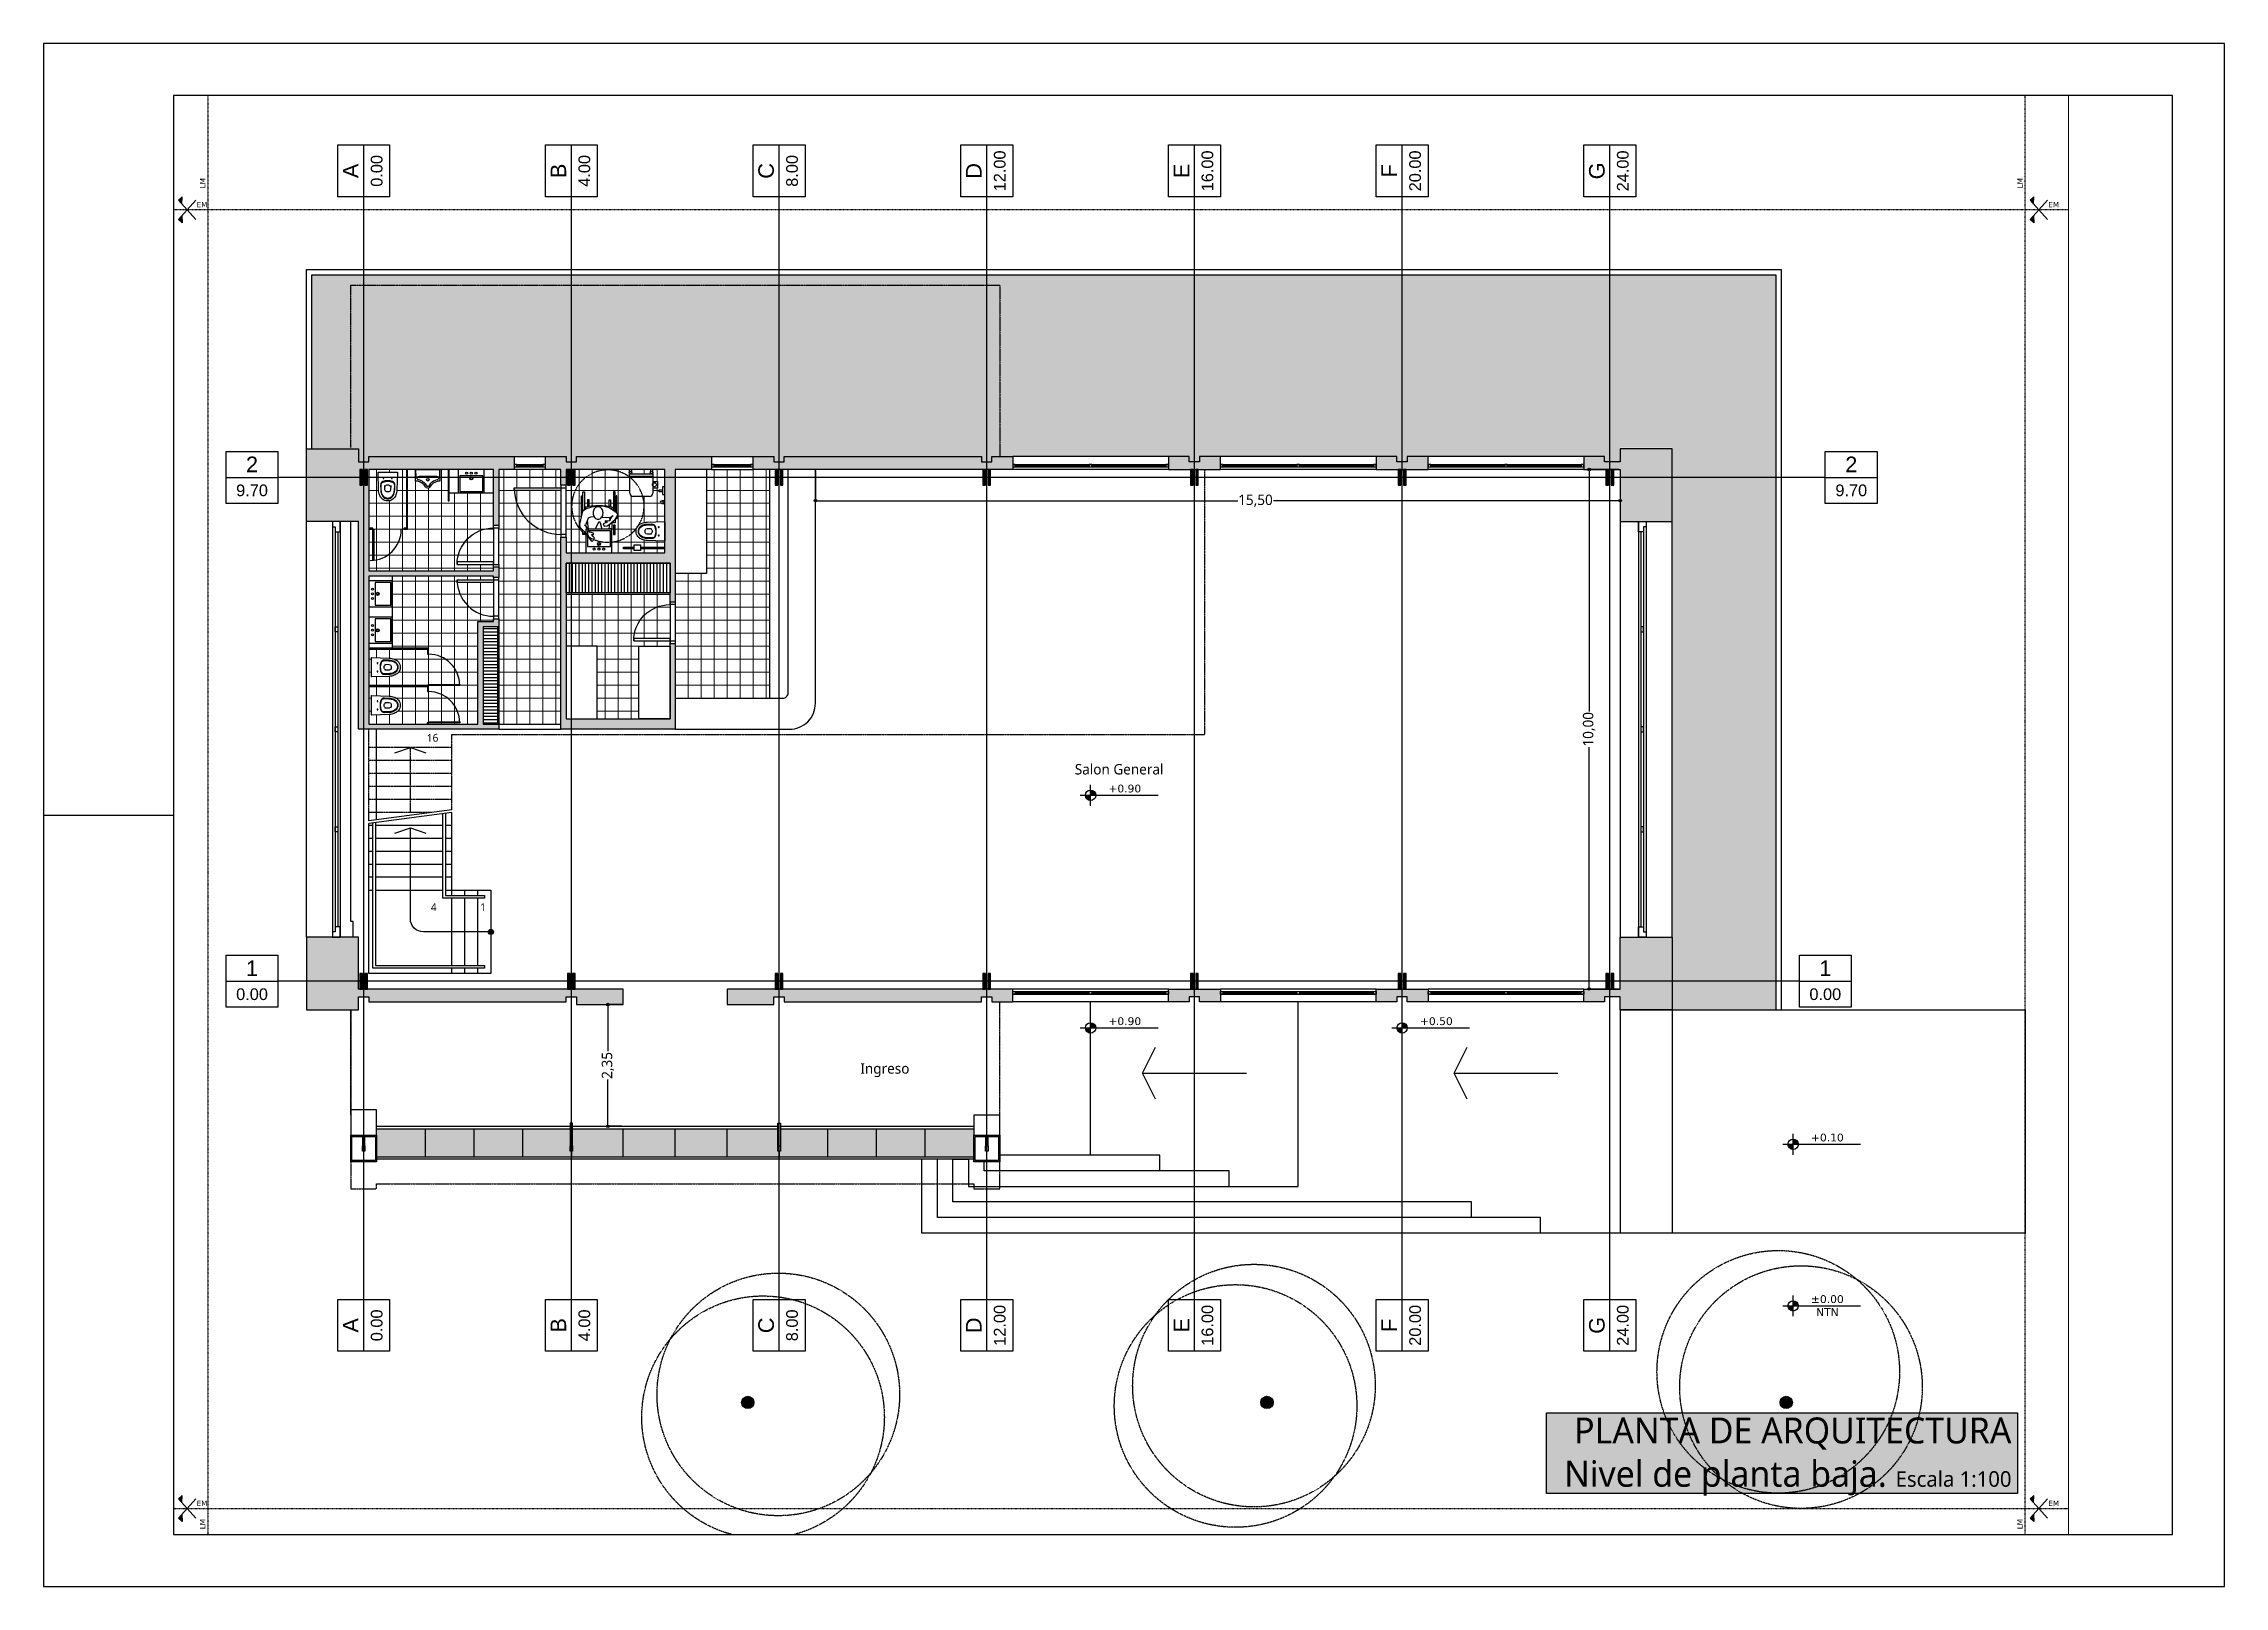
# Paper-space layout 'PB ARQ' of a CAD drawing. Header units: inches, sheet in millimetres. Extents: x 0 to 420, y 0 to 297.
# The model-space entities are those that its viewports show. They can reach past a viewport. Long polylines and large blocks are cut down to what shows.
import ezdxf

# ---------------------------------------------------------------- set-up
doc = ezdxf.new("R2010")
doc.units = ezdxf.units.IN
doc.header["$MEASUREMENT"] = 0
for name, pattern in [('CENTER2', [1.125, 0.75, -0.125, 0.125, -0.125]), ('CONTINUA', [0]), ('DASHDOT', [25.4, 12.7, -6.35, 0, -6.35]), ('DASHDOTX2', [2, 1, -0.5, 0, -0.5]), ('DASHED2', [0.375, 0.25, -0.125]), ('DIVIDEX2', [63.5, 25.4, -12.7, 0, -12.7, 0, -12.7])]:
    doc.linetypes.add(name, pattern=pattern)
doc.layers.get('Defpoints').update_dxf_attribs({"color": 140})
for name, color, linetype in [('AL-aberturas', 2, 'Continuous'), ('AL-Mamp', 3, 'Continuous'), ('AL-Pavimentos', 1, 'Continuous'), ('Al-Proyecciones', 1, 'DASHED2'), ('DIM-Cotas100', 2, 'Continuous'), ('EJES-Estructura', 3, 'CENTER2'), ('EJES-Terreno', 2, 'DIVIDEX2'), ('EQ-Fijo', 1, 'Continuous'), ('EQ-Sanitarios', 1, 'Continuous'), ('ES-Columna', 4, 'CONTINUA'), ('HTC-Estructura', 250, 'CONTINUA'), ('HTC-Plantas', 8, 'Continuous'), ('HTC-TexturaPiso', 7, 'Continuous'), ('HTC-Vidrios', 254, 'Continuous'), ('TXT-Estructura', 4, 'DASHDOT')]:
    doc.layers.add(name, color=color, linetype=linetype)
doc.layers.add('HTC-Humedo', color=254, linetype='Continuous', lineweight=9)
doc.layers.add('HTC-Mamposterías', color=253, linetype='Continuous', lineweight=9)
doc.styles.add('2.0 RobotoLight', font='Roboto-Light.ttf', dxfattribs={"height": 0.2})
doc.styles.add('ARIAL', font='Roboto-Light.ttf', dxfattribs={"height": 0.03})
doc.styles.get("Standard").update_dxf_attribs({"font": 'arial.ttf'})
doc.dimstyles.new('1.100 circulo alineado', dxfattribs={"dimtxt": 0.2, "dimasz": 0.05, "dimexe": 0.025, "dimexo": 0.025, "dimgap": 0.025, "dimtad": 0, "dimzin": 0, "dimtxsty": '2.0 RobotoLight', "dimblk": 'ORIGIN', "dimcen": 0, "dimdle": 0.001, "dimclre": 1, "dimadec": 0, "dimazin": 0, "dimtfac": 1, "dimtmove": 2, "dimatfit": 2, "dimldrblk": 'DOT', "dimfxl": 1, "dimtolj": 1, "dimtzin": 0, "dimlwd": -1, "dimlwe": -1, "dimarcsym": 1})
pattern_1 = [(0, (5.5, 15.1), (0, 0.25), []), (90, (5.5, 15.1), (-0.25, 2e-17), [])]

psp = doc.layouts.new('PB ARQ')

# ---------------------------------------------------------------- texts
at = {"layer": 'DIM-Cotas100', "lineweight": -3, "insert": (379, 25), "char_height": 5, "width": 365, "attachment_point": 6}
psp.add_mtext('{\\fRoboto|b0|i0|c0|p2;PLANTA DE ARQUITECTURA\\PNivel de planta baja. \\H0.6x;Escala 1:100}', dxfattribs=at)

msp = doc.modelspace()

# ---------------------------------------------------------------- texts
at = {"layer": 'AL-Pavimentos', "char_height": 0.15, "attachment_point": 5, "style": 'ARIAL'}
for s, insert in [('\\pxqc;4', (4.35, 11.575)), ('\\pxqc;1', (5.3, 11.575))]:
    msp.add_mtext_dynamic_manual_height_columns(s, width=0.25, gutter_width=1250, heights=[0], dxfattribs=dict(at, insert=insert))
at = {"layer": 'Al-Proyecciones', "color": 8, "linetype": 'DASHED2', "insert": (4.327, 14.835), "char_height": 0.15, "attachment_point": 5, "style": 'ARIAL'}
msp.add_mtext_dynamic_manual_height_columns('\\pxqc;16', width=0.25, gutter_width=1250, heights=[0], dxfattribs=at)
at = {"layer": 'DIM-Cotas100', "lineweight": -3, "char_height": 0.2, "attachment_point": 5, "style": '2.0 RobotoLight'}
for s, insert in [('Salon General', (17.55, 14.229)), ('Ingreso', (13.038, 8.436))]:
    msp.add_mtext_dynamic_manual_height_columns(s, width=2.32068, gutter_width=1, heights=[0], dxfattribs=dict(at, insert=insert))
at = {"layer": 'DIM-Cotas100', "lineweight": -3, "char_height": 0.2, "attachment_point": 2}
for s, insert in [('{\\fVerdana|b0|i0|c0|p34;\\H0.75x;+0.90}', (17.659, 13.935)), ('{\\fVerdana|b0|i0|c0|p34;\\H0.75x;+0.90}', (17.659, 9.456)), ('{\\fVerdana|b0|i0|c0|p34;\\H0.75x;+0.50}', (23.659, 9.456)), ('{\\fVerdana|b0|i0|c0|p34;\\H0.75x;+0.10}', (31.19, 7.216)), ('{\\fVerdana|b0|i0|c0|p34;\\H0.75x;%%P0.00\\PNTN}', (31.19, 4.106))]:
    msp.add_mtext_dynamic_manual_height_columns(s, width=1.11797, gutter_width=12.5, heights=[0], dxfattribs=dict(at, insert=insert))
at = {"layer": 'EJES-Terreno', "linetype": 'CONTINUA', "char_height": 0.1, "attachment_point": 8, "rotation": 90}
for insert in [(-0.05, 25.547), (34.95, 25.547), (-0.05, -0.269), (34.95, -0.269)]:
    msp.add_mtext_dynamic_manual_height_columns('\\pxql;{\\fVerdana|b0|i0|c0|p34;LM}', width=0.26214, gutter_width=12.5, heights=[0], dxfattribs=dict(at, insert=insert))
at = {"layer": 'EJES-Terreno', "linetype": 'CONTINUA', "char_height": 0.1, "attachment_point": 8}
for insert in [(-0.085, 25.05), (35.578, 25.05), (-0.085, 0.05), (35.578, 0.05)]:
    msp.add_mtext_dynamic_manual_height_columns('\\pxql;{\\fVerdana|b0|i0|c0|p34;EM}', width=0.26214, gutter_width=12.5, heights=[0], dxfattribs=dict(at, insert=insert))
at = {"layer": 'TXT-Estructura', "ltscale": 0.7, "attachment_point": 1, "rotation": 90}
for s, insert, char_height in [('\\pxqc;0.00', (3.137, 25.25), 0.225), ('\\pxqc;4.00', (7.137, 25.25), 0.225), ('\\pxqc;8.00', (11.137, 25.25), 0.225), ('\\pxqc;12.00', (15.137, 25.25), 0.225), ('\\pxqc;16.00', (19.137, 25.25), 0.225), ('\\pxqc;20.00', (23.137, 25.25), 0.225), ('\\pxqc;24.00', (27.137, 25.25), 0.225), ('\\pxqc;A', (2.6, 25.25), 0.3), ('\\pxqc;B', (6.6, 25.25), 0.3), ('\\pxqc;C', (10.6, 25.25), 0.3), ('\\pxqc;D', (14.6, 25.25), 0.3), ('\\pxqc;E', (18.6, 25.25), 0.3), ('\\pxqc;F', (22.6, 25.25), 0.3), ('\\pxqc;G', (26.6, 25.25), 0.3), ('\\pxqc;0.00', (3.137, 3.025), 0.225), ('\\pxqc;4.00', (7.137, 3.025), 0.225), ('\\pxqc;8.00', (11.137, 3.025), 0.225), ('\\pxqc;12.00', (15.137, 3.025), 0.225), ('\\pxqc;16.00', (19.137, 3.025), 0.225), ('\\pxqc;20.00', (23.137, 3.025), 0.225), ('\\pxqc;24.00', (27.137, 3.025), 0.225), ('\\pxqc;A', (2.6, 3.025), 0.3), ('\\pxqc;B', (6.6, 3.025), 0.3), ('\\pxqc;C', (10.6, 3.025), 0.3), ('\\pxqc;D', (14.6, 3.025), 0.3), ('\\pxqc;E', (18.6, 3.025), 0.3), ('\\pxqc;F', (22.6, 3.025), 0.3), ('\\pxqc;G', (26.6, 3.025), 0.3)]:
    msp.add_mtext_dynamic_manual_height_columns(s, width=1, gutter_width=12.5, heights=[0], dxfattribs=dict(at, insert=insert, char_height=char_height))
at = {"layer": 'TXT-Estructura', "ltscale": 0.7, "attachment_point": 1}
for s, insert, char_height in [('\\pxqc;2', (0.35, 20.25), 0.3), ('\\pxqc;2', (31.15, 20.25), 0.3), ('\\pxqc;9.70', (0.35, 19.713), 0.225), ('\\pxqc;9.70', (31.15, 19.713), 0.225), ('\\pxqc;1', (0.35, 10.55), 0.3), ('\\pxqc;1', (30.65, 10.55), 0.3), ('\\pxqc;0.00', (0.35, 10.013), 0.225), ('\\pxqc;0.00', (30.65, 10.013), 0.225)]:
    msp.add_mtext_dynamic_manual_height_columns(s, width=1, gutter_width=12.5, heights=[0], dxfattribs=dict(at, insert=insert, char_height=char_height))

# ---------------------------------------------------------------- blocks, each defined once
blk = doc.blocks.new('columna')
at = {"layer": 'HTC-Estructura'}
h = blk.add_hatch(color=256, dxfattribs=at)
h.dxf.hatch_style = 1
h.paths.add_polyline_path([(0.1, 0), (0.15, 0), (0.15, 0.3), (0.1, 0.3)])
h.paths.add_polyline_path([(0, 0), (0.05, 0), (0.05, 0.3), (0, 0.3)])
for points in [[(0, 0), (0.05, 0), (0.05, 0.3), (0, 0.3)], [(0.1, 0), (0.15, 0), (0.15, 0.3), (0.1, 0.3)]]:
    blk.add_lwpolyline(points, close=True)
blk = doc.blocks.new('casilleros')
at = {"color": 4, "linetype": 'Continuous', "ltscale": 0.7}
blk.add_line((-0.5, 0), (0.5, 0), dxfattribs=at)
blk.add_lwpolyline([(0.5, -0.5), (-0.5, -0.5), (-0.5, 0.5), (0.5, 0.5)], close=True, dxfattribs=at)
blk = doc.blocks.new('PS_0.80x0.10')
at = {"color": 0}
blk.add_lwpolyline([(-0.05, 0), (-0.1, 0), (-0.1, 0.7), (-0.05, 0.7)], close=True, dxfattribs=at)
for points in [[(0, 0), (-0.05, 0), (-0.05, -0.1), (0, -0.1)], [(-0.8, -0.1), (-0.75, -0.1), (-0.75, 0), (-0.8, 0)]]:
    blk.add_lwpolyline(points, dxfattribs=at)
at = {"color": 9}
blk.add_arc((-0.05, 0), 0.7, 90, 180, dxfattribs=at)
blk = doc.blocks.new('PS_1.00x0.10')
at = {"color": 0}
blk.add_lwpolyline([(-0.05, 0), (-0.1, 0), (-0.1, 0.9), (-0.05, 0.9)], close=True, dxfattribs=at)
for points in [[(0, 0), (-0.05, 0), (-0.05, -0.1), (0, -0.1)], [(-1, -0.1), (-0.95, -0.1), (-0.95, 0), (-1, 0)]]:
    blk.add_lwpolyline(points, dxfattribs=at)
at = {"color": 9}
blk.add_arc((-0.05, 0), 0.9, 90, 180, dxfattribs=at)
blk = doc.blocks.new('eje')
h = blk.add_hatch(color=256)
h.dxf.hatch_style = 1
h.paths.add_polyline_path([(-277.836, -131.917), (-277.829, -132.058), (-277.762, -131.984)])
h = blk.add_hatch(color=256)
h.dxf.hatch_style = 1
h.paths.add_polyline_path([(-277.762, -132.353), (-277.829, -132.279), (-277.836, -132.42)])
at = {"linetype": 'CONTINUA'}
for points in [[(-277.829, -132.058), (-277.836, -131.917), (-277.762, -131.984), (-278.1, -132.353)], [(-277.829, -132.279), (-277.836, -132.42), (-277.762, -132.353), (-278.1, -131.984)]]:
    blk.add_lwpolyline(points, dxfattribs=at)
blk = doc.blocks.new('BachaBaño')
at = {"color": 0}
for points in [[(0.25, 0), (-0.25, 0), (-0.25, -0.45), (0.25, -0.45)], [(0.22, -0.12), (-0.22, -0.12), (-0.22, -0.42), (0.22, -0.42)]]:
    blk.add_lwpolyline(points, close=True, dxfattribs=at)
at = {"color": 8}
for centre, radius in [((-0.09, -0.07), 0.02), ((0, -0.168), 0.03), ((0, -0.07), 0.02), ((0, -0.168), 0.02), ((0.09, -0.07), 0.02)]:
    blk.add_circle(centre, radius, dxfattribs=at)
blk = doc.blocks.new('inodoro2')
at = {"color": 0}
blk.add_lwpolyline([(0.519, -0.101, 0.35468), (0.519, 0.102, 0.06471), (0.479, 0.136, 0.060054), (0.439, 0.156, 0.085384), (0.339, 0.176), (0.005, 0.187, 0.423367), (0, 0.182), (0, -0.182, 0.423367), (0.005, -0.187), (0.339, -0.176, 0.085384), (0.439, -0.156, 0.060054), (0.479, -0.136, 0.06471)], format="xyb", close=True, dxfattribs=at)
blk.add_lwpolyline([(0.456, -0.101, -0.0561), (0.427, -0.116), (0.421, -0.118, -0.082259), (0.338, -0.134), (0.248, -0.137, -0.319699), (0.182, -0.094, -0.182563), (0.182, 0.092, -0.317952), (0.247, 0.136), (0.338, 0.134, -0.082259), (0.421, 0.118), (0.427, 0.116, -0.056141), (0.456, 0.101, -0.06316), (0.487, 0.074, -0.169941), (0.513, 0, -0.169941), (0.487, -0.074, -0.063122), (0.456, -0.101, 0.063122)], format="xyb", dxfattribs=at)
at = {"color": 8}
for points in [[(0.451, -0.093, 0.062659), (0.48, -0.068, 0.169284), (0.504, 0, 0.169284), (0.48, 0.068, 0.142373), (0.407, 0.113, 0.070835), (0.337, 0.125), (0.246, 0.127, 0.317952), (0.19, 0.089, 0.182563), (0.191, -0.09, 0.319699), (0.248, -0.128), (0.337, -0.125, 0.082259), (0.418, -0.11), (0.424, -0.107, 0.0561), (0.451, -0.093)], [(0.255, -0.057), (0.34, -0.054, 0.345406), (0.378, -0.023, 0.106917), (0.378, 0.023, 0.345406), (0.34, 0.054), (0.255, 0.057)]]:
    blk.add_lwpolyline(points, format="xyb", dxfattribs=at)
for centre in [(0.117, 0.08), (0.117, -0.08)]:
    blk.add_circle(centre, 0.008, dxfattribs=at)
blk.add_arc((0.302, 0), 0.059, 116.8368, 243.1632, dxfattribs=at)
blk = doc.blocks.new('BañoDiscapacitados')
at = {"color": 0, "linetype": 'ByBlock'}
for p, q in [((1.115, 1.601), (1.115, 1.545)), ((1.126, 1.143), (1.126, 1.466)), ((1.165, 1.545), (1.165, 1.601)), ((1.521, 1.6), (1.521, 1.544)), ((1.566, 1.466), (1.566, 1.143)), ((1.566, 1.371), (1.66, 1.371)), ((1.572, 1.544), (1.572, 1.6)), ((1.66, 1.371), (1.66, 1.245)), ((1.8, 1.269), (1.754, 1.269)), ((1.754, 1.269), (1.754, 1.12)), ((1.506, 1.083), (1.186, 1.083)), ((1.66, 1.245), (1.566, 1.245)), ((1.689, 1.213), (1.754, 1.213)), ((1.689, 1.169), (1.689, 1.213)), ((1.754, 1.169), (1.689, 1.169)), ((1.8, 0.999), (1.744, 0.999)), ((1.744, 0.949), (1.8, 0.949)), ((1.754, 1.12), (1.8, 1.12)), ((1.329, 0.106), (1.8, 0.106)), ((1.8, 0.072), (1.329, 0.072))]:
    blk.add_line(p, q, dxfattribs=at)
at = {"color": 9, "linetype": 'ByBlock'}
for p, q in [((0.205, 1.081), (0.222, 1.081)), ((0.288, 0.876), (0.255, 0.876)), ((0.78, 0.876), (0.813, 0.876)), ((0.846, 1.17), (0.813, 1.17)), ((0.813, 1.17), (0.813, 0.806)), ((0.846, 0.783), (0.846, 1.17)), ((0.863, 1.081), (0.846, 1.081)), ((0.875, 1.092), (0.863, 1.092)), ((0.863, 1.092), (0.863, 0.772)), ((0.875, 0.764), (0.875, 1.092)), ((0.78, 0.459), (0.731, 0.459)), ((0.756, 0.659), (0.756, 0.68)), ((0.78, 0.585), (0.78, 0.505)), ((0.78, 0.585), (0.78, 0.459))]:
    blk.add_line(p, q, dxfattribs=at)
at = {"color": 8, "linetype": 'ByBlock'}
for p, q in [((0.333, 0.45), (0.312, 0.623)), ((0.729, 0.45), (0.744, 0.556)), ((0.745, 0.626), (0.735, 0.677))]:
    blk.add_line(p, q, dxfattribs=at)
at = {"color": 0, "linetype": 'ByBlock'}
for points in [[(1.121, 1.518), (1.569, 1.518), (1.569, 1.466), (1.121, 1.466)], [(1.329, 0.043), (1.211, 0.043), (1.211, 0.15), (1.329, 0.15)]]:
    blk.add_lwpolyline(points, close=True, dxfattribs=at)
at = {"color": 8, "linetype": 'ByBlock'}
for points in [[(0.773, 0.691), (0.756, 0.659), (0.74, 0.611), (0.713, 0.608), (0.651, 0.611), (0.648, 0.596), (0.687, 0.591), (0.68, 0.582), (0.61, 0.558), (0.634, 0.51), (0.692, 0.515), (0.728, 0.543), (0.846, 0.637), (0.888, 0.707), (0.896, 0.74), (0.875, 0.764), (0.73, 0.863), (0.6, 0.894), (0.509, 0.896), (0.387, 0.875), (0.288, 0.841), (0.222, 0.8), (0.205, 0.771), (0.154, 0.551), (0.161, 0.491), (0.319, 0.346), (0.346, 0.279), (0.387, 0.219), (0.416, 0.227), (0.447, 0.284), (0.417, 0.31), (0.386, 0.35), (0.425, 0.351), (0.428, 0.375), (0.357, 0.392), (0.288, 0.505), (0.255, 0.532)], [(0.61, 0.764), (0.609, 0.785), (0.604, 0.805), (0.597, 0.824), (0.588, 0.841), (0.576, 0.856), (0.562, 0.868), (0.547, 0.877), (0.531, 0.882), (0.514, 0.884), (0.497, 0.882), (0.481, 0.877), (0.466, 0.868), (0.452, 0.856), (0.44, 0.841), (0.431, 0.824), (0.424, 0.805), (0.419, 0.785), (0.418, 0.764), (0.419, 0.743), (0.424, 0.723), (0.431, 0.704), (0.44, 0.687), (0.452, 0.672), (0.466, 0.66), (0.481, 0.651), (0.497, 0.646), (0.514, 0.644), (0.531, 0.646), (0.547, 0.651), (0.562, 0.66), (0.576, 0.672), (0.588, 0.687), (0.597, 0.704), (0.604, 0.723), (0.609, 0.743), (0.61, 0.764)], [(0.275, 0.515), (0.327, 0.668), (0.377, 0.69), (0.437, 0.695)], [(0.461, 0.45), (0.534, 0.603), (0.557, 0.575), (0.589, 0.45)], [(0.802, 0.711), (0.756, 0.68), (0.668, 0.668), (0.581, 0.68)]]:
    blk.add_lwpolyline(points, dxfattribs=at)
at = {"color": 9, "linetype": 'ByBlock'}
for points in [[(0.193, 0.72), (0.193, 1.092), (0.205, 1.092), (0.205, 0.771)], [(0.222, 0.8), (0.222, 1.17), (0.255, 1.17), (0.255, 0.821)], [(0.288, 0.841), (0.288, 0.884), (0.383, 0.901), (0.473, 0.909), (0.534, 0.911), (0.596, 0.909), (0.685, 0.901), (0.78, 0.884), (0.78, 0.828)], [(0.342, 0.894), (0.342, 1.019), (0.312, 1.019), (0.312, 0.888)], [(0.726, 0.894), (0.726, 1.019), (0.756, 1.019), (0.756, 0.888)], [(0.255, 0.405), (0.255, 0.349), (0.222, 0.349), (0.222, 0.435)], [(0.288, 0.374), (0.288, 0.45)], [(0.846, 0.637), (0.846, 0.576), (0.813, 0.576), (0.813, 0.611)], [(0.875, 0.684), (0.875, 0.654), (0.863, 0.654), (0.863, 0.665)]]:
    blk.add_lwpolyline(points, dxfattribs=at)
blk.add_lwpolyline([(0.846, 0.349), (0.846, 0.532), (0.813, 0.532), (0.813, 0.349)], close=True, dxfattribs=at)
at = {"color": 0, "linetype": 'ByBlock'}
blk.add_lwpolyline([(1.211, 0.072), (1.007, 0.072), (1.007, 0.106), (1.211, 0.106)], dxfattribs=at)
for centre, radius in [((1.14, 1.546), 0.0251), ((1.546, 1.545), 0.0251), ((1.6, 1.308), 0.0372), ((1.745, 0.974), 0.0251)]:
    blk.add_circle(centre, radius, dxfattribs=at)
at = {"color": 8, "linetype": 'DASHED2'}
blk.add_arc((0.703, 0.897), 0.698, 249.3221, 248.6449, dxfattribs=at)
at = {"color": 0, "linetype": 'ByBlock'}
for centre, start, end in [((1.186, 1.143), 180, 270), ((1.506, 1.143), 270, 0)]:
    blk.add_arc(centre, 0.06, start, end, dxfattribs=at)
at = {"layer": 'Defpoints', "linetype": 'ByBlock'}
for points in [[(1.115, 1.546), (1.115, 1.601), (1.165, 1.601), (1.165, 1.545, -1)], [(1.66, 1.245), (1.566, 1.245), (1.566, 1.143, -0.414214), (1.506, 1.083), (1.186, 1.083, -0.414214), (1.126, 1.143), (1.126, 1.466), (1.121, 1.466), (1.121, 1.518), (1.569, 1.518), (1.569, 1.466), (1.566, 1.466), (1.566, 1.371), (1.66, 1.371)], [(1.521, 1.545), (1.521, 1.601), (1.572, 1.601), (1.571, 1.545, -1)], [(1.744, 0.999), (1.8, 0.999), (1.8, 0.949), (1.744, 0.949, -1)], [(1.281, 0.31, -0.35468), (1.281, 0.513, -0.06471), (1.321, 0.547, -0.060054), (1.361, 0.567, -0.085384), (1.461, 0.588), (1.795, 0.598, -0.423367), (1.8, 0.593), (1.8, 0.23, -0.423367), (1.795, 0.225), (1.461, 0.235, -0.085384), (1.361, 0.255, -0.060054), (1.321, 0.275, -0.06471)]]:
    blk.add_lwpolyline(points, format="xyb", close=True, dxfattribs=at)
for points in [[(1.754, 1.213), (1.754, 1.269), (1.8, 1.269), (1.8, 1.12), (1.754, 1.12), (1.754, 1.169), (1.689, 1.169), (1.689, 1.213)], [(0.729, 0.45), (0.781, 0.45), (0.781, 0), (0.281, 0), (0.281, 0.38), (0.255, 0.405), (0.255, 0.349), (0.222, 0.349), (0.222, 0.435), (0.161, 0.491), (0.154, 0.551), (0.193, 0.72), (0.193, 1.092), (0.205, 1.092), (0.205, 1.081), (0.222, 1.081), (0.222, 1.17), (0.255, 1.17), (0.255, 0.876), (0.288, 0.876), (0.288, 0.884), (0.312, 0.888), (0.312, 1.019), (0.342, 1.019), (0.342, 0.894), (0.383, 0.901), (0.473, 0.909), (0.534, 0.911), (0.596, 0.909), (0.685, 0.901), (0.726, 0.894), (0.726, 1.019), (0.756, 1.019), (0.756, 0.888), (0.78, 0.884), (0.78, 0.876), (0.813, 0.876), (0.813, 1.17), (0.846, 1.17), (0.846, 1.081), (0.863, 1.081), (0.863, 1.092), (0.875, 1.092), (0.875, 0.764), (0.896, 0.74), (0.888, 0.707), (0.875, 0.684), (0.875, 0.654), (0.863, 0.654), (0.863, 0.664), (0.846, 0.637), (0.846, 0.576), (0.813, 0.576), (0.813, 0.611), (0.78, 0.585), (0.78, 0.459), (0.731, 0.459)], [(0.321, 0.45), (0.333, 0.45), (0.312, 0.623), (0.275, 0.515), (0.288, 0.505)], [(0.461, 0.45), (0.589, 0.45), (0.557, 0.575), (0.534, 0.603)], [(0.745, 0.626), (0.756, 0.659), (0.756, 0.68), (0.735, 0.677)], [(0.846, 0.349), (0.846, 0.532), (0.813, 0.532), (0.813, 0.349)], [(1.329, 0.106), (1.8, 0.106), (1.8, 0.072), (1.329, 0.072), (1.329, 0.043), (1.211, 0.043), (1.211, 0.072), (1.007, 0.072), (1.007, 0.106), (1.211, 0.106), (1.211, 0.15), (1.329, 0.15)]]:
    blk.add_lwpolyline(points, close=True, dxfattribs=at)
at = {"layer": 'EQ-Sanitarios', "rotation": 180}
blk.add_blockref('BachaBaño', (0.531, 0), dxfattribs=at)
at = {"layer": 'EQ-Sanitarios', "xscale": -1}
blk.add_blockref('inodoro2', (1.8, 0.411), dxfattribs=at)
blk = doc.blocks.new('VentanalesLateral')
at = {"color": 9, "lineweight": -3}
for p, q in [((0, 0), (3, 0)), ((0, -0.05), (3, -0.05))]:
    blk.add_line(p, q, dxfattribs=at)
at = {"color": 0, "lineweight": -3}
for p, q in [((0.05, -0.025), (1.475, -0.025)), ((1.525, -0.025), (2.95, -0.025))]:
    blk.add_line(p, q, dxfattribs=at)
for points in [[(0, 0), (0.05, 0), (0.05, -0.05), (0, -0.05)], [(2.95, 0), (3, 0), (3, -0.05), (2.95, -0.05)], [(1.475, 0), (1.525, 0), (1.525, -0.05), (1.475, -0.05)]]:
    blk.add_lwpolyline(points, close=True, dxfattribs=at)
blk = doc.blocks.new('VentanaChica')
at = {"color": 9, "lineweight": -3}
for p, q in [((0, 0), (0.6, 0)), ((0, -0.05), (0.6, -0.05))]:
    blk.add_line(p, q, dxfattribs=at)
at = {"color": 0, "lineweight": -3}
blk.add_line((0.05, -0.025), (0.55, -0.025), dxfattribs=at)
for points in [[(0, -0.05), (0.05, -0.05), (0.05, 0), (0, 0)], [(0.55, -0.05), (0.6, -0.05), (0.6, 0), (0.55, 0)]]:
    blk.add_lwpolyline(points, close=True, dxfattribs=at)
blk = doc.blocks.new('bn46-1')
blk.add_lwpolyline([(-0.041, -0.332, 0.211424), (-0.193, -0.225), (-0.225, -0.225, -0.414214), (-0.235, -0.215), (-0.235, 0), (0.235, 0), (0.235, -0.215, -0.414214), (0.225, -0.225), (0.193, -0.225, 0.211424), (0.041, -0.332, -0.564644)], format="xyb", close=True)
at = {"color": 8}
for points in [[(-0.235, 0), (-0.229, -0.15, 0.403277), (-0.219, -0.16), (-0.209, -0.16, 0.377964), (-0.199, -0.151, -0.377964), (-0.169, -0.125), (0.169, -0.125, -0.377964), (0.199, -0.151, 0.377964), (0.209, -0.16), (0.219, -0.16, 0.403277), (0.229, -0.15), (0.235, 0)], [(0.197, -0.179, -0.328184), (0.182, -0.197, 0.205384), (0.015, -0.317, -0.564644), (-0.015, -0.317, 0.205384), (-0.182, -0.197, -0.328184), (-0.197, -0.179)]]:
    blk.add_lwpolyline(points, format="xyb", dxfattribs=at)
blk.add_circle((0, -0.195), 0.025)
blk = doc.blocks.new('NivelPlanta')
at = {"lineweight": -3}
h = blk.add_hatch(color=256, dxfattribs=at)
h.dxf.hatch_style = 1
h.paths.add_polyline_path([(-0.1, 0, 0.414214), (0, -0.1), (0, 0)])
h.paths.add_polyline_path([(0, 0.1), (0, 0), (0.1, 0, 0.414214)])
for p, q in [((-0.2, 0), (1.3, 0)), ((0, -0.2), (0, 0.2))]:
    blk.add_line(p, q, dxfattribs=at)
blk.add_circle((0, 0), 0.1, dxfattribs=at)
blk = doc.blocks.new('VentanaExtremos')
at = {"layer": 'AL-aberturas', "color": 8}
for p, q in [((-0.15, 8), (-0.15, 0)), ((0, 8), (0, 0)), ((-0.05, 7.8), (-0.05, 0.2))]:
    blk.add_line(p, q, dxfattribs=at)
at = {"layer": 'AL-aberturas', "lineweight": -3}
blk.add_line((-0.1, 7.8), (-0.1, 0.1), dxfattribs=at)
for points in [[(-0.15, 7.9), (-0.1, 7.9), (-0.1, 7.8), (0, 7.8), (0, 8), (-0.15, 8)], [(-0.1, 5.975), (-0.05, 5.975), (-0.05, 5.875), (-0.1, 5.875)], [(-0.1, 4.05), (-0.05, 4.05), (-0.05, 3.95), (-0.1, 3.95)], [(-0.1, 2.125), (-0.05, 2.125), (-0.05, 2.025), (-0.1, 2.025)]]:
    blk.add_lwpolyline(points, close=True, dxfattribs=at)
at = {"layer": 'AL-aberturas'}
blk.add_lwpolyline([(0, 0.2), (-0.1, 0.2), (-0.1, 0.1), (-0.15, 0.1), (-0.15, 0), (0, 0), (0, 0.2)], dxfattribs=at)
blk = doc.blocks.new('_Origin')
at = {"layer": 'DIM-Cotas100', "color": 0, "lineweight": -2}
blk.add_line((0, 0), (-1, 0), dxfattribs=at)
blk.add_circle((0, 0), 0.5, dxfattribs=at)
blk = doc.blocks.new('*D49')
at = {"layer": 'Defpoints', "color": 0, "lineweight": -3, "transparency": 16777216}
for p in [(27.2, 20), (26.6, 10), (27.2, 10)]:
    blk.add_point(p, dxfattribs=at)
at = {"layer": 'DIM-Cotas100', "color": 1, "transparency": 16777216}
for p, q in [((27.175, 20), (26.575, 20)), ((27.175, 10), (26.575, 10))]:
    blk.add_line(p, q, dxfattribs=at)
at = {"layer": 'DIM-Cotas100', "color": 0, "transparency": 16777216}
for p, q in [((26.6, 19.95), (26.6, 15.343)), ((26.6, 10.05), (26.6, 14.657))]:
    blk.add_line(p, q, dxfattribs=at)
at = {"layer": 'DIM-Cotas100', "color": 0, "transparency": 16777216, "xscale": 0.05, "yscale": 0.05, "zscale": 0.05}
for p, rotation in [((26.6, 20), 90), ((26.6, 10), 270)]:
    blk.add_blockref('_Origin', p, dxfattribs=dict(at, rotation=rotation))
at = {"layer": 'DIM-Cotas100', "color": 0, "lineweight": -3, "transparency": 16777216, "insert": (26.6, 15), "char_height": 0.2, "attachment_point": 5, "rotation": 90, "style": '2.0 RobotoLight'}
blk.add_mtext('\\A1;10,00', dxfattribs=at)
blk = doc.blocks.new('_Dot')
at = {"color": 0, "linetype": 'ByBlock', "lineweight": -2}
blk.add_line((-0.5, 0), (-1, 0), dxfattribs=at)
at = {"color": 0, "linetype": 'ByBlock', "lineweight": -2, "const_width": 0.5}
blk.add_lwpolyline([(-0.25, 0, 1), (0.25, 0, 1)], format="xyb", close=True, dxfattribs=at)
blk = doc.blocks.new('*D50')
at = {"layer": 'Defpoints', "color": 0, "lineweight": -3, "transparency": 16777216}
for p in [(11.7, 20), (27.2, 20), (27.2, 19.4)]:
    blk.add_point(p, dxfattribs=at)
at = {"layer": 'DIM-Cotas100', "color": 1, "transparency": 16777216}
for p, q in [((11.7, 19.975), (11.7, 19.375)), ((27.2, 19.975), (27.2, 19.375))]:
    blk.add_line(p, q, dxfattribs=at)
at = {"layer": 'DIM-Cotas100', "color": 0, "transparency": 16777216}
for p, q in [((11.75, 19.4), (19.833, 19.4)), ((27.15, 19.4), (20.52, 19.4))]:
    blk.add_line(p, q, dxfattribs=at)
at = {"layer": 'DIM-Cotas100', "color": 0, "transparency": 16777216, "xscale": 0.05, "yscale": 0.05, "zscale": 0.05, "rotation": 180}
blk.add_blockref('_Origin', (11.7, 19.4), dxfattribs=at)
at = {"layer": 'DIM-Cotas100', "color": 0, "transparency": 16777216, "xscale": 0.05, "yscale": 0.05, "zscale": 0.05}
blk.add_blockref('_Origin', (27.2, 19.4), dxfattribs=at)
at = {"layer": 'DIM-Cotas100', "color": 0, "lineweight": -3, "transparency": 16777216, "insert": (20.176, 19.4), "char_height": 0.2, "attachment_point": 5, "style": '2.0 RobotoLight'}
blk.add_mtext('\\A1;15,50', dxfattribs=at)
blk = doc.blocks.new('*D51')
at = {"layer": 'Defpoints', "color": 0, "lineweight": -3, "transparency": 16777216}
for p in [(8, 9.7), (7.704, 7.357), (8, 7.357)]:
    blk.add_point(p, dxfattribs=at)
at = {"layer": 'DIM-Cotas100', "color": 1, "transparency": 16777216}
for p, q in [((7.975, 9.7), (7.679, 9.7)), ((7.975, 7.357), (7.679, 7.357))]:
    blk.add_line(p, q, dxfattribs=at)
at = {"layer": 'DIM-Cotas100', "color": 0, "transparency": 16777216}
for p, q in [((7.704, 9.65), (7.704, 8.801)), ((7.704, 7.407), (7.704, 8.256))]:
    blk.add_line(p, q, dxfattribs=at)
at = {"layer": 'DIM-Cotas100', "color": 0, "transparency": 16777216, "xscale": 0.05, "yscale": 0.05, "zscale": 0.05}
for p, rotation in [((7.704, 9.7), 90), ((7.704, 7.357), 270)]:
    blk.add_blockref('_Origin', p, dxfattribs=dict(at, rotation=rotation))
at = {"layer": 'DIM-Cotas100', "color": 0, "lineweight": -3, "transparency": 16777216, "insert": (7.704, 8.529), "char_height": 0.2, "attachment_point": 5, "rotation": 90, "style": '2.0 RobotoLight'}
blk.add_mtext('\\A1;2,35', dxfattribs=at)

# ---------------------------------------------------------------- dimensions: what is measured, and where the dimension line sits
at = {"layer": 'DIM-Cotas100', "lineweight": -3}
dim = msp.add_linear_dim(base=(27.2, 19.4), p1=(11.7, 20), p2=(27.2, 20), dimstyle='1.100 circulo alineado', dxfattribs=at)
dim.commit()
dim.dimension.update_dxf_attribs({"geometry": '*D50', "text_midpoint": (20.176, 19.4), "dimtype": 160})
dim = msp.add_linear_dim(base=(26.6, 10), p1=(27.2, 20), p2=(27.2, 10), angle=90, dimstyle='1.100 circulo alineado', dxfattribs=at)
dim.commit()
dim.dimension.update_dxf_attribs({"geometry": '*D49', "text_midpoint": (26.6, 15)})
dim = msp.add_linear_dim(base=(7.704, 7.357), p1=(8, 9.7), p2=(8, 7.357), angle=90, text='2,35', dimstyle='1.100 circulo alineado', dxfattribs=at)
dim.commit()
dim.dimension.update_dxf_attribs({"geometry": '*D51', "text_midpoint": (7.704, 8.529)})

# ---------------------------------------------------------------- hatches: boundary and pattern name
at = {"layer": 'AL-Pavimentos'}
h = msp.add_hatch(color=256, dxfattribs=at)
h.dxf.hatch_style = 1
edge = h.paths.add_edge_path()
edge.add_arc((5.45, 11.1), 0.05, 0, 360)
at = {"layer": 'EQ-Fijo', "lineweight": -3}
h = msp.add_hatch(dxfattribs=at)
h.set_pattern_fill('LINE', color=9, scale=0.5, angle=90)
h.set_pattern_definition([(90, (6.9, 17.6), (-0.0625, 4e-18), [])])
h.paths.add_polyline_path([(8.9, 18.2), (8.9, 17.625), (6.9, 17.625), (6.9, 18.2)])
h = msp.add_hatch(dxfattribs=at)
h.set_pattern_fill('LINE', color=9, scale=0.5)
h.paths.add_polyline_path([(5.58, 16.975), (5.3, 16.975), (5.3, 15.1), (5.58, 15.1)])
at = {"layer": 'HTC-Humedo'}
h = msp.add_hatch(dxfattribs=at)
h.set_pattern_fill('NET', color=256, scale=2)
h.set_pattern_definition(pattern_1)
h.paths.add_polyline_path([(4.802, 18.225), (5.5, 18.225), (5.5, 18.875, 0.393426)], flags=17)
h.paths.add_polyline_path([(5.5, 18.875), (5.5, 18.925), (5.5, 19.55), (4.645, 19.55), (4.645, 19.4), (4.625, 19.4), (4.625, 20), (4.47, 20), (4.47, 19.775), (4.428, 19.775, 0.211424), (4.276, 19.668, -0.564644), (4.194, 19.668, 0.211424), (4.042, 19.775), (4, 19.775), (4, 20), (3.845, 20), (3.845, 18.85), (3.775, 18.85), (3.775, 18.87), (3.825, 18.87), (3.825, 20), (3.1, 20), (3.1, 18.875), (3.175, 18.875), (3.175, 18.85), (3.195, 18.85), (3.195, 18.25), (3.175, 18.25), (3.175, 18.85), (3.1, 18.85), (3.1, 18.05), (5.5, 18.05), (5.5, 18.125), (5.5, 18.175), (4.8, 18.175), (4.8, 18.225), (4.802, 18.225, -0.393426)])
h.paths.add_polyline_path([(3.599, 19.471, -0.06471), (3.564, 19.431, -0.35468), (3.361, 19.431, -0.084027), (3.318, 19.484, -0.109744), (3.286, 19.611), (3.276, 19.95), (3.65, 19.95), (3.639, 19.611, -0.085384), (3.619, 19.511, -0.060054)], flags=16)
h.paths.add_polyline_path([(3.556, 19.768, 0.179428), (3.374, 19.76, 0.317952), (3.335, 19.704), (3.337, 19.613, 0.070835), (3.349, 19.543, 0.142373), (3.394, 19.47, 0.169284), (3.463, 19.446, 0.169284), (3.531, 19.47, 0.062659), (3.556, 19.499, 0.061445), (3.571, 19.529, 0.086132), (3.588, 19.613), (3.591, 19.702, 0.352756)], flags=0)
h.paths.add_polyline_path([(3.517, 19.61, -0.345406), (3.485, 19.572, -0.106917), (3.44, 19.572, -0.345406), (3.408, 19.61), (3.407, 19.668, -0.712508), (3.518, 19.668)], flags=0)
h = msp.add_hatch(dxfattribs=at)
h.set_pattern_fill('NET', color=256, scale=2)
h.set_pattern_definition([(0, (6.2, 15.1), (0, 0.25), []), (90, (6.2, 15.1), (-0.25, 2e-17), [])])
h.paths.add_polyline_path([(6.8, 18.75), (6.8, 19.6), (5.901, 19.6, 0.398025)], flags=17)
h.paths.add_polyline_path([(6.8, 18.7), (6.8, 18.75, -0.398025), (5.901, 19.6), (5.9, 19.6), (5.9, 19.65), (6.8, 19.65), (6.8, 19.7), (6.8, 20), (5.6, 20), (5.6, 18.925), (5.6, 18.875), (5.6, 18.175), (5.6, 18.125), (5.6, 17.925), (5.6, 17.875), (5.6, 17.175), (5.6, 17.125), (5.6, 16.975), (5.6, 15.1), (6.8, 15.1)])
h = msp.add_hatch(dxfattribs=at)
h.set_pattern_fill('NET', color=256, scale=2)
h.set_pattern_definition([(0, (6.9, 15.1), (0, 0.25), []), (90, (6.9, 15.1), (-0.25, 2e-17), [])])
h.paths.add_polyline_path([(6.9, 18.4), (8.8, 18.4), (8.8, 20), (6.9, 20)])
h.paths.add_polyline_path([(7.729, 18.85), (7.781, 18.85), (7.781, 18.4), (7.281, 18.4), (7.281, 18.78), (7.255, 18.805), (7.255, 18.749), (7.222, 18.749), (7.222, 18.835), (7.161, 18.891), (7.154, 18.951), (7.193, 19.12), (7.193, 19.492), (7.205, 19.492), (7.205, 19.481), (7.222, 19.481), (7.222, 19.57), (7.255, 19.57), (7.255, 19.276), (7.288, 19.276), (7.288, 19.284), (7.312, 19.288), (7.312, 19.419), (7.342, 19.419), (7.342, 19.294), (7.383, 19.301), (7.472, 19.309), (7.534, 19.311), (7.596, 19.309), (7.685, 19.301), (7.726, 19.294), (7.726, 19.419), (7.756, 19.419), (7.756, 19.288), (7.78, 19.284), (7.78, 19.276), (7.813, 19.276), (7.813, 19.57), (7.846, 19.57), (7.846, 19.481), (7.863, 19.481), (7.863, 19.492), (7.875, 19.492), (7.875, 19.164), (7.896, 19.14), (7.888, 19.107), (7.875, 19.084), (7.875, 19.054), (7.863, 19.054), (7.863, 19.064), (7.846, 19.037), (7.846, 18.976), (7.813, 18.976), (7.813, 19.011), (7.78, 18.985), (7.78, 18.859), (7.731, 18.859)], flags=16)
edge = h.paths.add_edge_path()
edge.add_arc((8.406, 18.811), 0.161, 140.9429, 219.0571, ccw=False)
edge.add_arc((8.434, 18.776), 0.205, 123.3729, 138.1826, ccw=False)
edge.add_arc((8.424, 18.792), 0.187, 109.6916, 123.4385, ccw=False)
edge.add_arc((8.47, 18.687), 0.301, 91.7848, 111.3061, ccw=False)
edge.add_line((8.461, 18.988), (8.795, 18.998))
edge.add_arc((8.795, 18.993), 0.005, 0, 91.7848, ccw=False)
edge.add_line((8.8, 18.993), (8.8, 18.63))
edge.add_arc((8.795, 18.63), 0.005, -91.7848, 0, ccw=False)
edge.add_line((8.795, 18.625), (8.461, 18.635))
edge.add_arc((8.47, 18.936), 0.301, 248.6939, 268.2152, ccw=False)
edge.add_arc((8.424, 18.831), 0.187, 236.5615, 250.3084, ccw=False)
edge.add_arc((8.434, 18.847), 0.205, 221.8174, 236.6271, ccw=False)
h.paths.add_polyline_path([(8.329, 18.506), (8.8, 18.506), (8.8, 18.472), (8.329, 18.472), (8.329, 18.443), (8.211, 18.443), (8.211, 18.472), (8.007, 18.472), (8.007, 18.506), (8.211, 18.506), (8.211, 18.55), (8.329, 18.55)])
edge = h.paths.add_edge_path(flags=16)
edge.add_line((8.66, 19.645), (8.566, 19.645))
edge.add_line((8.566, 19.645), (8.566, 19.543))
edge.add_arc((8.506, 19.543), 0.06, 270, 360, ccw=False)
edge.add_line((8.506, 19.483), (8.186, 19.483))
edge.add_arc((8.186, 19.543), 0.06, 180, 270, ccw=False)
edge.add_line((8.126, 19.543), (8.126, 19.866))
edge.add_line((8.126, 19.866), (8.121, 19.866))
edge.add_line((8.121, 19.866), (8.121, 19.918))
edge.add_line((8.121, 19.918), (8.569, 19.918))
edge.add_line((8.569, 19.918), (8.569, 19.866))
edge.add_line((8.569, 19.866), (8.566, 19.866))
edge.add_line((8.566, 19.866), (8.566, 19.771))
edge.add_line((8.566, 19.771), (8.66, 19.771))
edge.add_line((8.66, 19.771), (8.66, 19.645))
h.paths.add_polyline_path([(7.846, 18.749), (7.846, 18.932), (7.813, 18.932), (7.813, 18.749)], flags=16)
h.paths.add_polyline_path([(7.745, 19.026), (7.756, 19.059), (7.756, 19.08), (7.735, 19.077)], flags=0)
h.paths.add_polyline_path([(8.754, 19.613), (8.754, 19.669), (8.8, 19.669), (8.8, 19.52), (8.754, 19.52), (8.754, 19.569), (8.689, 19.569), (8.689, 19.613)])
edge = h.paths.add_edge_path()
edge.add_line((8.744, 19.399), (8.8, 19.399))
edge.add_line((8.8, 19.399), (8.8, 19.349))
edge.add_line((8.8, 19.349), (8.744, 19.349))
edge.add_arc((8.744, 19.374), 0.0251, 89.9456, 269.9456, ccw=False)
h.paths.add_polyline_path([(7.461, 18.85), (7.589, 18.85), (7.557, 18.975), (7.534, 19.003)], flags=0)
h.paths.add_polyline_path([(7.321, 18.85), (7.333, 18.85), (7.312, 19.023), (7.275, 18.915), (7.288, 18.905)], flags=0)
h = msp.add_hatch(dxfattribs=at)
h.set_pattern_fill('NET', color=256, scale=2)
h.set_pattern_definition([(0, (9, 15.1), (0, 0.25), []), (90, (9, 15.1), (-0.25, 2e-17), [])])
h.paths.add_polyline_path([(10.825, 20), (10.5, 20), (9.7, 20), (9.6, 20), (9.6, 18), (9, 18), (9, 17.45), (9, 16.65), (9, 15.6), (10.825, 15.6)])
h = msp.add_hatch(dxfattribs=at)
h.set_pattern_fill('NET', color=256, scale=2)
h.set_pattern_definition(pattern_1)
h.paths.add_polyline_path([(4.85, 15.865), (4.85, 15.845), (4.25, 15.845), (4.25, 15.725), (4.23, 15.725), (4.23, 15.825), (3.1, 15.825), (3.1, 15.1), (4.225, 15.1), (4.225, 15.125), (4.25, 15.125), (4.25, 15.145), (4.85, 15.145), (4.85, 15.125), (4.25, 15.125), (4.25, 15.1), (5.2, 15.1), (5.2, 17.075), (5.5, 17.075), (5.5, 17.125), (5.5, 17.175, -0.393426), (4.802, 17.825), (4.8, 17.825), (4.8, 17.875), (5.5, 17.875), (5.5, 17.925), (5.5, 17.95), (3.55, 17.95), (3.55, 16.565), (4.25, 16.565), (4.25, 16.445), (4.23, 16.445), (4.23, 16.545), (3.1, 16.545), (3.1, 15.845), (4.25, 15.845), (4.25, 15.865)])
h.paths.add_polyline_path([(3.669, 16.094, -0.06471), (3.629, 16.059, -0.060054), (3.589, 16.039, -0.085384), (3.489, 16.019), (3.15, 16.008), (3.15, 16.382), (3.489, 16.371, -0.085384), (3.589, 16.351, -0.060054), (3.629, 16.331, -0.06471), (3.669, 16.297, -0.35468)], flags=16)
h.paths.add_polyline_path([(3.398, 16.323), (3.487, 16.32), (3.488, 16.329), (3.398, 16.332)], flags=0)
h.paths.add_polyline_path([(3.528, 16.172, -0.345406), (3.49, 16.141), (3.432, 16.139, -0.712508), (3.432, 16.251), (3.49, 16.249, -0.345406), (3.528, 16.218, -0.106917)], flags=0)
h.paths.add_polyline_path([(3.669, 15.564, -0.35468), (3.669, 15.361, -0.06471), (3.629, 15.326, -0.060054), (3.589, 15.306, -0.085384), (3.489, 15.286), (3.15, 15.275), (3.15, 15.649), (3.489, 15.639, -0.085384), (3.589, 15.618, -0.060054), (3.629, 15.598, -0.06471)], flags=16)
h.paths.add_polyline_path([(3.398, 15.591), (3.487, 15.588), (3.488, 15.597), (3.398, 15.6)], flags=0)
h.paths.add_polyline_path([(3.528, 15.485, -0.106917), (3.528, 15.44, -0.345406), (3.49, 15.408), (3.432, 15.407, -0.712508), (3.432, 15.518), (3.49, 15.517, -0.345406)], flags=0)
h.paths.add_polyline_path([(5.5, 17.175), (5.5, 17.825), (4.802, 17.825, 0.393426)], flags=17)
h = msp.add_hatch(dxfattribs=at)
h.set_pattern_fill('NET', color=256, scale=2)
h.set_pattern_definition([(0, (8.9, 15.1), (0, 0.25), []), (90, (8.9, 15.1), (-0.25, 2e-17), [])])
h.paths.add_polyline_path([(8.9, 17.4, 0.393426), (8.202, 16.75), (8.9, 16.75)], flags=17)
h.paths.add_polyline_path([(7.5, 16.6), (7.5, 15.2), (8.3, 15.2), (8.3, 16.6), (8.9, 16.6), (8.9, 16.65), (8.9, 16.7), (8.2, 16.7), (8.2, 16.75), (8.202, 16.75, -0.393426), (8.9, 17.4), (8.9, 17.45), (8.9, 17.6), (6.9, 17.6), (6.9, 16.6)])
at = {"layer": 'HTC-Mamposterías', "lineweight": -3}
h = msp.add_hatch(color=256, dxfattribs=at)
h.dxf.hatch_style = 1
h.paths.add_polyline_path([(9.7, 20), (9, 20), (9, 17.45), (8.9, 17.45), (8.9, 18.2), (6.9, 18.2), (6.9, 15.2), (8.9, 15.2), (8.9, 16.65), (9, 16.65), (9, 15), (6.8, 15), (6.8, 18.7), (6.9, 18.7), (6.9, 18.4), (8.8, 18.4), (8.8, 20), (6.9, 20), (6.9, 19.7), (6.8, 19.7), (6.8, 20), (6.5, 20), (6.5, 20.25), (6.9, 20.25), (6.9, 20.15), (7.1, 20.15), (7.1, 20.25), (9.7, 20.25)])
h.paths.add_polyline_path([(2.9, 19), (1.9, 19), (1.9, 20.4), (2.9, 20.4), (2.9, 20.15), (3.1, 20.15), (3.1, 20.25), (5.9, 20.25), (5.9, 20), (5.6, 20), (5.6, 18.925), (5.5, 18.925), (5.5, 20), (3.1, 20), (3.1, 18.05), (5.5, 18.05), (5.5, 18.125), (5.6, 18.125), (5.6, 17.925), (5.5, 17.925), (5.5, 17.95), (3.1, 17.95), (3.1, 15.1), (5.2, 15.1), (5.2, 17.075), (5.5, 17.075), (5.5, 17.125), (5.6, 17.125), (5.6, 16.975), (5.3, 16.975), (5.3, 15.1), (5.6, 15.1), (5.6, 15), (2.9, 15)])
h.paths.add_polyline_path([(8, 10), (2.9, 10), (2.9, 11), (1.9, 11), (1.9, 9.6), (2.9, 9.6), (2.9, 9.85), (3.1, 9.85), (3.1, 9.75), (6.9, 9.75), (6.9, 9.85), (7.1, 9.85), (7.1, 9.7), (8, 9.7)])
h.paths.add_polyline_path([(15.5, 9.75), (15.5, 10), (10, 10), (10, 9.7), (10.9, 9.7), (10.9, 9.85), (11.1, 9.85), (11.1, 9.75), (14.9, 9.75), (14.9, 9.85), (15.1, 9.85), (15.1, 9.75)])
h.paths.add_polyline_path([(19.5, 10), (19.5, 9.75), (19.1, 9.75), (19.1, 9.85), (18.9, 9.85), (18.9, 9.75), (18.5, 9.75), (18.5, 10)])
h.paths.add_polyline_path([(23.5, 10), (23.5, 9.75), (23.1, 9.75), (23.1, 9.85), (22.9, 9.85), (22.9, 9.75), (22.5, 9.75), (22.5, 10)])
h.paths.add_polyline_path([(28.2, 9.6), (27.2, 9.6), (27.2, 9.85), (26.9, 9.85), (26.9, 9.75), (26.5, 9.75), (26.5, 10), (27.2, 10), (27.2, 11), (28.2, 11)])
h.paths.add_polyline_path([(23.5, 20), (23.5, 20.25), (23.1, 20.25), (23.1, 20.15), (22.9, 20.15), (22.9, 20.25), (22.5, 20.25), (22.5, 20)])
h.paths.add_polyline_path([(19.5, 20), (19.5, 20.25), (19.1, 20.25), (19.1, 20.15), (18.9, 20.15), (18.9, 20.25), (18.5, 20.25), (18.5, 20)])
h.paths.add_polyline_path([(10.5, 20.25), (10.9, 20.25), (10.9, 20.15), (11.1, 20.15), (11.1, 20.25), (14.9, 20.25), (14.9, 20.15), (15.1, 20.15), (15.1, 20.25), (15.5, 20.25), (15.5, 20), (10.5, 20)])
h.paths.add_polyline_path([(28.2, 20.4), (27.2, 20.4), (27.2, 20.15), (26.9, 20.15), (26.9, 20.25), (26.5, 20.25), (26.5, 20), (27.2, 20), (27.2, 19), (28.2, 19)])
at = {"layer": 'HTC-Plantas'}
h = msp.add_hatch(color=256, dxfattribs=at)
h.dxf.hatch_style = 1
edge = h.paths.add_edge_path()
edge.add_arc((10.397, 2.041), 0.119, 0, 360)
h = msp.add_hatch(color=256, dxfattribs=at)
h.dxf.hatch_style = 1
edge = h.paths.add_edge_path()
edge.add_arc((20.397, 2.041), 0.119, 0, 360)
h = msp.add_hatch(color=256, dxfattribs=at)
h.dxf.hatch_style = 1
edge = h.paths.add_edge_path()
edge.add_arc((30.397, 2.041), 0.119, 0, 360)
at = {"layer": 'HTC-TexturaPiso', "lineweight": -3, "true_color": 0xcfc0af}
h = msp.add_hatch(dxfattribs=at)
h.set_pattern_fill('AR-SAND', color=9, scale=0.1, angle=0.05)
h.paths.add_polyline_path([(26.5, 20.25), (26.9, 20.25), (26.9, 20.15), (27.2, 20.15), (27.2, 20.422), (28.2, 20.422), (28.2, 19.022), (28.2, 10.978), (28.2, 9.6), (30.2, 9.6), (30.2, 23.75), (2, 23.75), (2, 20.4), (2.9, 20.4), (2.9, 20.15), (3.1, 20.15), (3.1, 20.25), (5.9, 20.25), (6.5, 20.25), (6.9, 20.25), (6.9, 20.15), (7.1, 20.15), (7.1, 20.25), (9.7, 20.25), (10.5, 20.25), (10.9, 20.25), (10.9, 20.15), (11.1, 20.15), (11.1, 20.25), (14.9, 20.25), (14.9, 20.15), (15.1, 20.15), (15.1, 20.25), (15.5, 20.25), (18.5, 20.25), (18.9, 20.25), (18.9, 20.15), (19.1, 20.15), (19.1, 20.25), (19.5, 20.25), (22.5, 20.25), (22.9, 20.25), (22.9, 20.15), (23.1, 20.15), (23.1, 20.25), (23.5, 20.25)])
at = {"layer": 'HTC-Vidrios', "lineweight": -3}
h = msp.add_hatch(color=256, dxfattribs=at)
h.dxf.hatch_style = 1
h.paths.add_polyline_path([(3.25, 7.307), (3.25, 7.187), (3.25, 6.762), (14.75, 6.762), (14.75, 7.187), (14.75, 7.307), (11.025, 7.307), (11.025, 6.982), (11.025, 6.88), (10.975, 6.88), (10.975, 6.982), (10.975, 7.307), (7.025, 7.307), (7.025, 6.982), (7.025, 6.88), (6.975, 6.88), (6.975, 6.982), (6.975, 7.307)])

# ---------------------------------------------------------------- linework, layer by layer
at = {"color": 9, "lineweight": -3}
for p, q in [((9.7, 20.1), (10.5, 20.1)), ((9.7, 20.05), (10.5, 20.05))]:
    msp.add_line(p, q, dxfattribs=at)
at = {"lineweight": -3}
for p, q in [((9.7, 20), (10.5, 20)), ((28.2, 9.6), (28.2, 5.3))]:
    msp.add_line(p, q, dxfattribs=at)
at = {"color": 0, "lineweight": -3}
msp.add_line((9.75, 20.075), (10.45, 20.075), dxfattribs=at)
at = {"color": 3}
for p, q in [((4.7, 13.451), (3.1, 13.24)), ((4.7, 13.4), (3.1, 13.189))]:
    msp.add_line(p, q, dxfattribs=at)
at = {"color": 0, "lineweight": -3}
for points in [[(9.7, 20.05), (9.75, 20.05), (9.75, 20.1), (9.7, 20.1)], [(10.45, 20.05), (10.5, 20.05), (10.5, 20.1), (10.45, 20.1)]]:
    msp.add_lwpolyline(points, close=True, dxfattribs=at)
at = {"lineweight": -3}
for points in [[(3.225, 13.206), (3.225, 10.45), (5.325, 10.45), (5.325, 10.4), (3.175, 10.4), (3.175, 13.199)], [(4.575, 13.384), (4.575, 11.8), (5.325, 11.8), (5.325, 11.75), (4.525, 11.75), (4.525, 13.377)]]:
    msp.add_lwpolyline(points, dxfattribs=at)
at = {"layer": 'AL-aberturas'}
for points in [[(3.825, 20), (3.825, 18.87), (3.775, 18.87), (3.775, 18.85), (3.845, 18.85), (3.845, 20)], [(4.625, 20), (4.625, 19.4), (4.645, 19.4), (4.645, 20)], [(3.1, 16.545), (4.23, 16.545), (4.23, 16.445), (4.25, 16.445), (4.25, 16.565), (3.1, 16.565)], [(3.1, 15.825), (4.23, 15.825), (4.23, 15.725), (4.25, 15.725), (4.25, 15.845), (3.1, 15.845)]]:
    msp.add_lwpolyline(points, dxfattribs=at)
for points in [[(3.1, 18.875), (3.1, 18.85), (3.175, 18.85), (3.175, 18.875)], [(3.175, 18.85), (3.195, 18.85), (3.195, 18.25), (3.175, 18.25)], [(4.25, 15.845), (4.25, 15.865), (4.85, 15.865), (4.85, 15.845)], [(4.225, 15.1), (4.25, 15.1), (4.25, 15.125), (4.225, 15.125)], [(4.25, 15.125), (4.25, 15.145), (4.85, 15.145), (4.85, 15.125)], [(3.25, 6.675), (2.75, 6.675), (2.75, 7.187), (3.25, 7.187)], [(3.225, 6.7), (2.775, 6.7), (2.775, 7.162), (3.225, 7.162)], [(15.25, 6.675), (14.75, 6.675), (14.75, 7.187), (15.25, 7.187)], [(15.225, 6.7), (14.775, 6.7), (14.775, 7.162), (15.225, 7.162)]]:
    msp.add_lwpolyline(points, close=True, dxfattribs=at)
at = {"layer": 'AL-aberturas', "color": 9}
for centre, start, end in [((3.125, 18.85), 270, 0), ((4.25, 15.845), 0, 90), ((4.25, 15.125), 0, 90)]:
    msp.add_arc(centre, 0.6, start, end, dxfattribs=at)
at = {"layer": 'AL-Mamp', "color": 2}
for p, q in [((5.9, 20.25), (6.5, 20.25)), ((18.5, 20.25), (15.5, 20.25)), ((22.5, 20.25), (19.5, 20.25)), ((26.5, 20.25), (23.5, 20.25)), ((6.5, 20), (5.9, 20)), ((18.5, 20), (15.5, 20)), ((22.5, 20), (19.5, 20)), ((26.5, 20), (23.5, 20)), ((1.9, 11), (1.9, 19.022)), ((27.2, 19.022), (27.2, 10.978)), ((28.2, 10.978), (28.2, 19.022)), ((3.25, 13.26), (3.25, 15)), ((18.5, 10), (15.5, 10)), ((18.5, 9.75), (15.5, 9.75)), ((22.5, 10), (19.5, 10)), ((22.5, 9.75), (19.5, 9.75)), ((26.5, 10), (23.5, 10)), ((26.5, 9.75), (23.5, 9.75)), ((14.75, 6.762), (3.25, 6.762)), ((14.75, 6.727), (3.25, 6.727))]:
    msp.add_line(p, q, dxfattribs=at)
at = {"layer": 'AL-Mamp'}
for points in [[(2.9, 19), (1.9, 19), (1.9, 20.4), (2.9, 20.4), (2.9, 20.15), (3.1, 20.15), (3.1, 20.25), (5.9, 20.25), (5.9, 20), (5.6, 20), (5.6, 18.925), (5.5, 18.925), (5.5, 20), (3.1, 20), (3.1, 18.05), (5.5, 18.05), (5.5, 18.125), (5.6, 18.125), (5.6, 17.925), (5.5, 17.925), (5.5, 17.95), (3.1, 17.95), (3.1, 15.1), (5.2, 15.1), (5.2, 17.075), (5.5, 17.075), (5.5, 17.125), (5.6, 17.125), (5.6, 16.975), (5.3, 16.975), (5.3, 15.1), (5.6, 15.1), (5.6, 15), (2.9, 15)], [(28.2, 20.4), (27.2, 20.4), (27.2, 20.15), (26.9, 20.15), (26.9, 20.25), (26.5, 20.25), (26.5, 20), (27.2, 20), (27.2, 19), (28.2, 19)], [(8, 10), (2.9, 10), (2.9, 11), (1.9, 11), (1.9, 9.6), (2.9, 9.6), (2.9, 9.85), (3.1, 9.85), (3.1, 9.75), (6.9, 9.75), (6.9, 9.85), (7.1, 9.85), (7.1, 9.7), (8, 9.7)], [(28.2, 9.6), (27.2, 9.6), (27.2, 9.85), (26.9, 9.85), (26.9, 9.75), (26.5, 9.75), (26.5, 10), (27.2, 10), (27.2, 11), (28.2, 11)]]:
    msp.add_lwpolyline(points, close=True, dxfattribs=at)
at = {"layer": 'AL-Mamp', "lineweight": -3}
for points in [[(9.7, 20), (9, 20), (9, 17.45), (8.9, 17.45), (8.9, 18.2), (6.9, 18.2), (6.9, 15.2), (8.9, 15.2), (8.9, 16.65), (9, 16.65), (9, 15), (6.8, 15), (6.8, 18.7), (6.9, 18.7), (6.9, 18.4), (8.8, 18.4), (8.8, 20), (6.9, 20), (6.9, 19.7), (6.8, 19.7), (6.8, 20), (6.5, 20), (6.5, 20.25), (6.9, 20.25), (6.9, 20.15), (7.1, 20.15), (7.1, 20.25), (9.7, 20.25)], [(10.5, 20.25), (10.9, 20.25), (10.9, 20.15), (11.1, 20.15), (11.1, 20.25), (14.9, 20.25), (14.9, 20.15), (15.1, 20.15), (15.1, 20.25), (15.5, 20.25), (15.5, 20), (10.5, 20)]]:
    msp.add_lwpolyline(points, close=True, dxfattribs=at)
at = {"layer": 'AL-Mamp'}
for points in [[(19.5, 20), (19.5, 20.25), (19.1, 20.25), (19.1, 20.15), (18.9, 20.15), (18.9, 20.25), (18.5, 20.25), (18.5, 20), (19.5, 20)], [(23.5, 20), (23.5, 20.25), (23.1, 20.25), (23.1, 20.15), (22.9, 20.15), (22.9, 20.25), (22.5, 20.25), (22.5, 20), (23.5, 20)], [(15.5, 9.75), (15.5, 10), (10, 10), (10, 9.7), (10.9, 9.7), (10.9, 9.85), (11.1, 9.85), (11.1, 9.75), (14.9, 9.75), (14.9, 9.85), (15.1, 9.85), (15.1, 9.75), (15.5, 9.75)], [(19.5, 10), (19.5, 9.75), (19.1, 9.75), (19.1, 9.85), (18.9, 9.85), (18.9, 9.75), (18.5, 9.75), (18.5, 10), (19.5, 10)], [(23.5, 10), (23.5, 9.75), (23.1, 9.75), (23.1, 9.85), (22.9, 9.85), (22.9, 9.75), (22.5, 9.75), (22.5, 10), (23.5, 10)]]:
    msp.add_lwpolyline(points, dxfattribs=at)
at = {"layer": 'AL-Mamp', "color": 2}
msp.add_lwpolyline([(2.8, 11), (2.8, 11.3), (2.75, 11.3), (2.75, 19)], dxfattribs=at)
at = {"layer": 'AL-Pavimentos', "lineweight": -3}
for p, q in [((9.7, 20.25), (10.5, 20.25)), ((3.25, 7.357), (6.975, 7.357)), ((4.188, 6.762), (4.188, 7.307)), ((5.125, 6.762), (5.125, 7.307)), ((6.063, 6.762), (6.063, 7.307)), ((7.025, 7.357), (10.975, 7.357)), ((8, 6.762), (8, 7.307)), ((9, 6.762), (9, 7.307)), ((10, 6.762), (10, 7.307)), ((11.025, 7.357), (14.75, 7.357)), ((11.938, 6.762), (11.938, 7.307)), ((12.875, 6.762), (12.875, 7.307)), ((13.812, 6.762), (13.812, 7.307)), ((7, 6.88), (7, 6.762)), ((11, 6.88), (11, 6.762))]:
    msp.add_line(p, q, dxfattribs=at)
at = {"layer": 'AL-Pavimentos'}
for p, q in [((3.1, 11.9), (3.1, 13.189)), ((3.175, 13.15), (3.1, 13.15)), ((4.525, 13.15), (3.225, 13.15)), ((4.7, 13.15), (4.575, 13.15)), ((4.7, 11.8), (4.7, 13.4)), ((3.175, 12.9), (3.1, 12.9)), ((3.175, 12.65), (3.1, 12.65)), ((4.525, 12.9), (3.225, 12.9)), ((4.525, 12.65), (3.225, 12.65)), ((4.7, 12.9), (4.575, 12.9)), ((4.7, 12.65), (4.575, 12.65)), ((3.175, 12.4), (3.1, 12.4)), ((4.525, 12.4), (3.225, 12.4)), ((4.7, 12.4), (4.575, 12.4)), ((3.175, 12.15), (3.1, 12.15)), ((4.525, 12.15), (3.225, 12.15)), ((4.7, 12.15), (4.575, 12.15)), ((4.95, 11.8), (4.95, 11.9)), ((5.2, 11.8), (5.2, 11.9)), ((4.7, 10.45), (4.7, 11.75)), ((4.95, 10.45), (4.95, 11.75)), ((5.2, 10.45), (5.2, 11.75)), ((4.7, 10.3), (4.7, 10.4)), ((4.95, 10.3), (4.95, 10.4)), ((5.2, 10.3), (5.2, 10.4)), ((2.75, 7.573), (2.75, 9.6)), ((17, 6.8), (15.25, 6.8))]:
    msp.add_line(p, q, dxfattribs=at)
at = {"layer": 'AL-Pavimentos', "color": 8}
for p, q in [((17, 6.807), (17, 9.75)), ((21, 6.207), (21, 9.75)), ((23, 5.907), (23, 9.85)), ((27.2, 9.6), (27.2, 5.3)), ((18, 8.379), (20, 8.379)), ((24, 8.379), (26, 8.379))]:
    msp.add_line(p, q, dxfattribs=at)
at = {"layer": 'AL-Pavimentos', "color": 8, "lineweight": -3}
for p, q in [((3.25, 7.307), (6.975, 7.307)), ((7.025, 7.307), (10.975, 7.307)), ((11.025, 7.307), (14.75, 7.307))]:
    msp.add_line(p, q, dxfattribs=at)
at = {"layer": 'AL-Pavimentos', "color": 8}
for points in [[(1.9, 20.4), (1.9, 23.85), (30.3, 23.85), (30.3, 9.6)], [(2, 20.4), (2, 23.75), (30.2, 23.75), (30.2, 9.6)], [(18.25, 7.879), (18, 8.379), (18.25, 8.879)], [(24.25, 7.879), (24, 8.379), (24.25, 8.879)]]:
    msp.add_lwpolyline(points, dxfattribs=at)
at = {"layer": 'AL-Pavimentos', "color": 8, "lineweight": -3}
msp.add_lwpolyline([(3.6, 14.55), (3.9, 14.65), (4.2, 14.55)], dxfattribs=at)
at = {"layer": 'AL-Pavimentos'}
for points in [[(3.6, 13), (3.9, 13.1), (4.2, 13)], [(4.575, 11.9), (5.45, 11.9), (5.45, 10.3), (3.1, 10.3), (3.1, 11.9), (3.175, 11.9)], [(3.225, 11.9), (4.525, 11.9)], [(27.2, 9.6), (35, 9.6), (35, 5.3), (27.2, 5.3)], [(3.25, 7.187), (3.25, 7.673), (2.75, 7.673), (2.75, 7.187)], [(15.25, 7.187), (15.25, 7.573), (14.75, 7.573), (14.75, 7.187)], [(25.667, 5.3), (13.75, 5.3), (13.75, 6.727)], [(24.333, 5.6), (14.05, 5.6), (14.05, 6.727)], [(27.2, 5.3), (25.667, 5.3), (25.667, 5.6), (24.333, 5.6), (24.333, 5.9), (14.35, 5.9), (14.35, 6.727), (14.65, 6.727), (14.65, 6.2), (21, 6.2)], [(19.667, 6.2), (19.667, 6.5), (18.333, 6.5), (18.333, 6.8), (17, 6.8)], [(18.333, 6.5), (14.95, 6.5), (14.95, 6.675)]]:
    msp.add_lwpolyline(points, dxfattribs=at)
msp.add_lwpolyline([(5.45, 11.1), (4.15, 11.1, -0.414214), (3.9, 11.35), (3.9, 13.1)], format="xyb", dxfattribs=at)
msp.add_circle((5.45, 11.1), 0.05, dxfattribs=at)
at = {"layer": 'Al-Proyecciones'}
msp.add_line((3.1, 13.24), (3.1, 15), dxfattribs=at)
at = {"layer": 'Al-Proyecciones', "color": 8}
for p, q in [((4.7, 14.65), (3.1, 14.65)), ((4.7, 14.4), (3.1, 14.4)), ((4.7, 14.15), (3.1, 14.15)), ((4.7, 13.9), (3.1, 13.9)), ((4.7, 13.65), (3.1, 13.65)), ((4.315, 13.4), (3.1, 13.4))]:
    msp.add_line(p, q, dxfattribs=at)
at = {"layer": 'Al-Proyecciones', "color": 8, "lineweight": -3}
msp.add_line((3.9, 13.4), (3.9, 14.65), dxfattribs=at)
at = {"layer": 'Al-Proyecciones'}
for points in [[(2.75, 20.422), (2.75, 23.55), (15.25, 23.55), (15.25, 20.25)], [(4.7, 13.451), (4.7, 14.9), (19.2, 14.9), (19.2, 20)], [(2.75, 9.6), (2.75, 6.15), (3.25, 6.15), (3.25, 6.25), (14.75, 6.25), (14.75, 6.15), (15.25, 6.15), (15.25, 9.75)]]:
    msp.add_lwpolyline(points, dxfattribs=at)
for centre in [(20.146, 2.365), (30.244, 2.63), (30.682, 2.336), (10.986, 2.195), (19.792, 1.973), (10.692, 1.756)]:
    msp.add_circle(centre, 2.336, dxfattribs=at)
at = {"layer": 'EJES-Estructura'}
for p, q in [((3, 4.025), (3, 25.25)), ((7, 4.025), (7, 25.25)), ((11, 4.025), (11, 25.25)), ((15, 4.025), (15, 25.25)), ((19, 4.025), (19, 25.25)), ((23, 4.025), (23, 25.25)), ((27, 4.025), (27, 25.25)), ((31.15, 19.85), (1.35, 19.85)), ((30.65, 10.15), (1.35, 10.15))]:
    msp.add_line(p, q, dxfattribs=at)
at = {"layer": 'EJES-Terreno', "linetype": 'DASHDOTX2'}
for p, q in [((0, 30), (0, -5)), ((35, -5), (35, 30)), ((40, 25), (-5, 25)), ((-5, 0), (40, 0))]:
    msp.add_line(p, q, dxfattribs=at)
at = {"layer": 'EQ-Fijo', "lineweight": -3}
msp.add_line((6.9, 17.6), (8.9, 17.6), dxfattribs=at)
at = {"layer": 'EQ-Fijo', "color": 2}
for p, q in [((5.58, 16.975), (5.58, 15.1)), ((5.6, 16.975), (5.6, 15.1))]:
    msp.add_line(p, q, dxfattribs=at)
at = {"layer": 'EQ-Fijo', "lineweight": -3}
for points in [[(9, 15), (11.2, 15, 0.414214), (11.7, 15.5), (11.7, 20)], [(9, 15.6), (11.075, 15.6, 0.414214), (11.175, 15.7), (11.175, 20)]]:
    msp.add_lwpolyline(points, format="xyb", dxfattribs=at)
for points in [[(9.6, 20), (9.6, 18), (9, 18)], [(10.825, 15.6), (10.825, 20)]]:
    msp.add_lwpolyline(points, dxfattribs=at)
for points in [[(8.9, 18.2), (8.9, 17.625), (6.9, 17.625), (6.9, 18.2)], [(6.9, 15.2), (7.5, 15.2), (7.5, 16.6), (6.9, 16.6)], [(8.9, 15.2), (8.3, 15.2), (8.3, 16.6), (8.9, 16.6)]]:
    msp.add_lwpolyline(points, close=True, dxfattribs=at)
at = {"layer": 'EQ-Fijo'}
for centre in [(10.397, 2.041), (20.397, 2.041), (30.397, 2.041)]:
    msp.add_circle(centre, 0.119, dxfattribs=at)
at = {"layer": 'EQ-Sanitarios', "lineweight": -3}
msp.add_line((3.55, 17.95), (3.55, 16.565), dxfattribs=at)
msp.add_lwpolyline([(4.645, 19.55), (5.5, 19.55)], dxfattribs=at)
at = {"layer": 'ES-Columna', "color": 1, "lineweight": -3}
for points in [[(2.975, 7.162), (2.975, 6.982)], [(3.025, 6.982), (3.025, 7.162)], [(7.025, 6.982), (7.025, 7.418), (6.975, 7.418), (6.975, 6.982)], [(10.975, 6.982), (10.975, 7.418), (11.025, 7.418), (11.025, 6.982)], [(14.975, 7.162), (14.975, 6.982)], [(15.025, 6.982), (15.025, 7.162)]]:
    msp.add_lwpolyline(points, dxfattribs=at)
at = {"layer": 'ES-Columna', "lineweight": -3}
for points in [[(2.975, 6.982), (3.025, 6.982), (3.025, 6.88), (2.975, 6.88)], [(6.975, 6.982), (7.025, 6.982), (7.025, 6.88), (6.975, 6.88)], [(10.975, 6.982), (11.025, 6.982), (11.025, 6.88), (10.975, 6.88)], [(14.975, 6.982), (15.025, 6.982), (15.025, 6.88), (14.975, 6.88)]]:
    msp.add_lwpolyline(points, close=True, dxfattribs=at)
at = {"layer": 'HTC-Humedo', "lineweight": -3}
for p, q in [((6.8, 19.65), (6.8, 18.75)), ((6.9, 18.7), (6.9, 19.7)), ((5.5, 18.875), (5.5, 18.175)), ((5.6, 18.175), (5.6, 18.875)), ((5.5, 17.875), (5.5, 17.175)), ((5.6, 17.175), (5.6, 17.875)), ((8.9, 17.45), (8.9, 16.65)), ((9, 17.45), (9, 16.65)), ((5.6, 15.1), (6.8, 15.1)), ((5.6, 15), (6.8, 15))]:
    msp.add_line(p, q, dxfattribs=at)

# ---------------------------------------------------------------- block references
at = {"lineweight": -3}
for name, p in [('VentanaChica', (5.9, 20.1)), ('VentanaExtremos', (2.55, 11))]:
    msp.add_blockref(name, p, dxfattribs=at)
at = {"lineweight": -3, "xscale": -1}
msp.add_blockref('VentanaExtremos', (27.55, 11), dxfattribs=at)
at = {"layer": 'AL-aberturas', "lineweight": -3, "xscale": -1, "rotation": 180}
for p in [(15.5, 20.05), (19.5, 20.05), (23.5, 20.05)]:
    msp.add_blockref('VentanalesLateral', p, dxfattribs=at)
at = {"layer": 'AL-aberturas', "rotation": 89.99999999999999}
for name, p in [('PS_1.00x0.10', (6.8, 19.7)), ('PS_0.80x0.10', (5.5, 17.925))]:
    msp.add_blockref(name, p, dxfattribs=at)
at = {"layer": 'AL-aberturas', "xscale": -1, "rotation": 90}
for p in [(5.5, 18.125), (8.9, 16.65)]:
    msp.add_blockref('PS_0.80x0.10', p, dxfattribs=at)
at = {"layer": 'AL-aberturas', "lineweight": -3}
for p in [(15.5, 9.95), (19.5, 9.95), (23.5, 9.95)]:
    msp.add_blockref('VentanalesLateral', p, dxfattribs=at)
at = {"layer": 'DIM-Cotas100', "lineweight": -3}
for p in [(17, 13.729), (17, 9.25), (23, 9.25), (30.531, 7.01), (30.531, 3.9)]:
    msp.add_blockref('NivelPlanta', p, dxfattribs=at)
at = {"layer": 'EJES-Terreno', "linetype": 'CONTINUA', "xscale": -1}
for p in [(-278.331, 157.168), (-242.668, 157.168), (-278.331, 132.168), (-242.668, 132.168)]:
    msp.add_blockref('eje', p, dxfattribs=at)
at = {"layer": 'EQ-Sanitarios', "xscale": -1}
for p, rotation in [((3.463, 19.95), 90), ((3.15, 16.195), 180), ((3.15, 15.462), 180)]:
    msp.add_blockref('inodoro2', p, dxfattribs=dict(at, rotation=rotation))
at = {"layer": 'EQ-Sanitarios'}
for name, p in [('bn46-1', (4.235, 20)), ('BachaBaño', (5.073, 20))]:
    msp.add_blockref(name, p, dxfattribs=at)
at = {"layer": 'EQ-Sanitarios', "lineweight": -3}
msp.add_blockref('BañoDiscapacitados', (7, 18.4), dxfattribs=at)
at = {"layer": 'EQ-Sanitarios', "rotation": 89.99999999998371}
for p in [(3.1, 17.607), (3.1, 16.907)]:
    msp.add_blockref('BachaBaño', p, dxfattribs=at)
at = {"layer": 'ES-Columna', "rotation": 180}
for p in [(3.075, 20), (7.075, 20), (11.075, 20), (15.075, 20), (19.075, 20), (23.075, 20), (27.075, 20), (3.075, 10.3), (7.075, 10.3), (11.075, 10.3), (15.075, 10.3), (19.075, 10.3), (23.075, 10.3), (27.075, 10.3)]:
    msp.add_blockref('columna', p, dxfattribs=at)
at = {"layer": 'TXT-Estructura'}
for p, rotation in [((3, 25.75), 89.99999999999999), ((7, 25.75), 89.99999999999999), ((11, 25.75), 89.99999999999999), ((15, 25.75), 89.99999999999999), ((19, 25.75), 90.00000000000365), ((23, 25.75), 89.99999999999999), ((27, 25.75), 89.99999999999999), ((3, 3.525), 89.99999999999999), ((7, 3.525), 89.99999999999999), ((11, 3.525), 89.99999999999999), ((15, 3.525), 89.99999999999999), ((19, 3.525), 90.00000000000365), ((23, 3.525), 89.99999999999999), ((27, 3.525), 89.99999999999999)]:
    msp.add_blockref('casilleros', p, dxfattribs=dict(at, rotation=rotation))
for p in [(0.85, 19.85), (31.65, 19.85), (0.85, 10.15), (31.15, 10.15)]:
    msp.add_blockref('casilleros', p, dxfattribs=at)

msp.set_redraw_order([(e.dxf.handle, doc.entitydb.next_handle()) for e in msp.query("TEXT MTEXT ATTDEF DIMENSION ARC_DIMENSION")])  # texts and dimensions are drawn at this point

# ---------------------------------------------------------------- hatches: boundary and pattern name
at = {"layer": 'DIM-Cotas100', "lineweight": -3, "transparency": 33554597}
h = psp.add_hatch(color=255, dxfattribs=at)
h.dxf.hatch_style = 1
h.paths.add_polyline_path([(289.46, 33.44), (380.14, 33.44), (380.14, 17.9), (289.46, 17.9)])

# ---------------------------------------------------------------- linework, layer by layer
at = {"lineweight": -3}
psp.add_lwpolyline([(0, 0), (420, 0), (420, 297), (0, 297)], close=True, dxfattribs=at)
psp.add_lwpolyline([(25, 10), (410, 10), (410, 287), (25, 287)], close=True)
at = {"layer": 'Defpoints', "lineweight": -3}
psp.add_lwpolyline([(289.46, 33.44), (380.14, 33.44), (380.14, 17.9), (289.46, 17.9)], close=True, dxfattribs=at)
at = {"layer": 'DIM-Cotas100', "color": 9, "lineweight": -3}
psp.add_line((0, 148.5), (25, 148.5), dxfattribs=at)

psp.set_redraw_order([(e.dxf.handle, doc.entitydb.next_handle()) for e in psp.query("TEXT MTEXT ATTDEF DIMENSION ARC_DIMENSION")])  # texts and dimensions are drawn at this point

# ---------------------------------------------------------------- viewports
at = {"layer": 'Defpoints', "view_target_point": (41.619, 15)}
vp = psp.add_viewport(center=(207.5, 148.5), size=(365, 277), view_center_point=(-24.033, -1.65), view_height=27.7, dxfattribs=at)
vp.frozen_layers = ['Defpoints']

doc.saveas('drawing.dxf')
